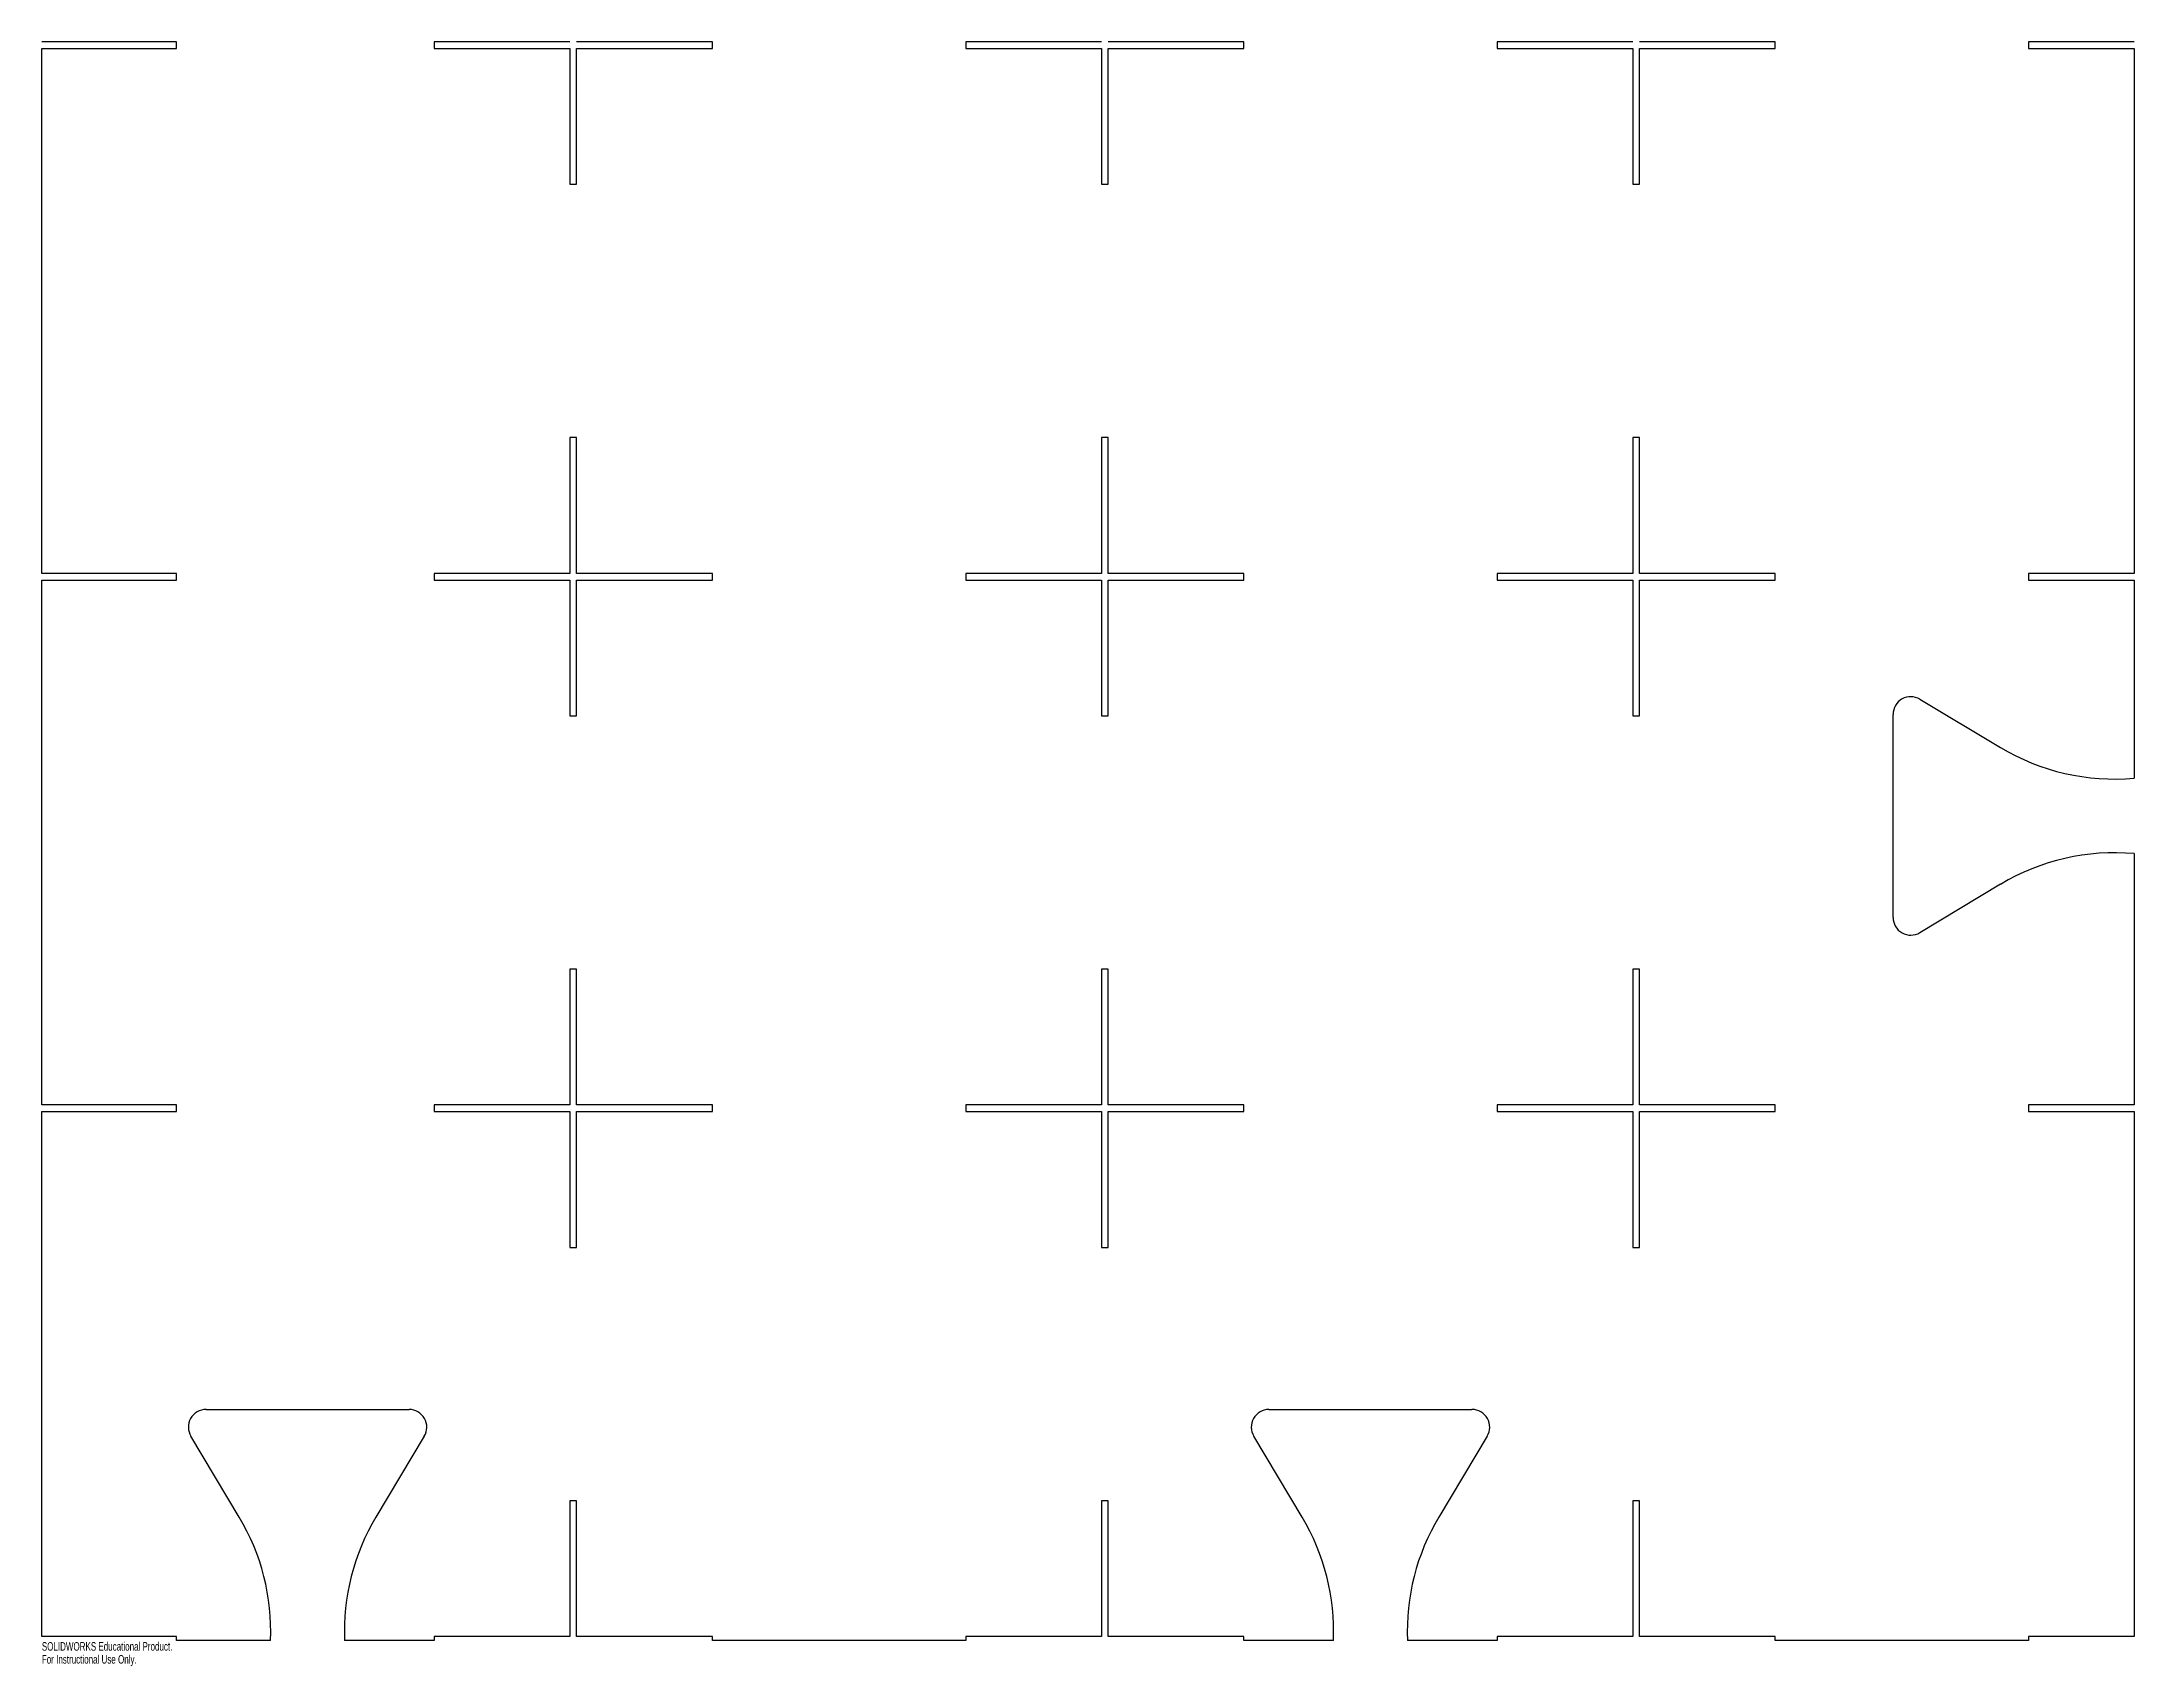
# Model space of a CAD drawing. Header units: millimetres. Extents: x -1500 to -319, y -915 to 1500.
# Drawn here: x -1500 to -319, y -915 to 2 of the extents above; entities that cross this region are included whole.
import ezdxf

# ---------------------------------------------------------------- set-up
doc = ezdxf.new("R2010")
doc.units = ezdxf.units.MM
doc.styles.add('SLDTEXTSTYLE0', font='TXT', dxfattribs={"width": 0.7})

msp = doc.modelspace()

# ---------------------------------------------------------------- texts
at = {"color": 7, "linetype": 'Continuous', "char_height": 4.834, "attachment_point": 1, "style": 'SLDTEXTSTYLE0'}
for s, insert in [('SOLIDWORKS Educational Product.', (-1500, -901.3)), ('For Instructional Use Only.', (-1500, -908.6))]:
    msp.add_mtext(s, dxfattribs=dict(at, insert=insert))

# ---------------------------------------------------------------- linework, layer by layer
at = {"color": 7, "linetype": 'Continuous', "lineweight": 25}
for p, q in [((-1424, 1.9), (-1500, 1.9)), ((-1424, -1.9), (-1424, 1.9)), ((-1278.5, 1.9), (-1278.5, -1.9)), ((-1201.9, 1.9), (-1278.5, 1.9)), ((-1121.5, 1.9), (-1198.1, 1.9)), ((-1121.5, -1.9), (-1121.5, 1.9)), ((-978.5, 1.9), (-978.5, -1.9)), ((-901.9, 1.9), (-978.5, 1.9)), ((-821.5, 1.9), (-898.1, 1.9)), ((-821.5, -1.9), (-821.5, 1.9)), ((-678.5, 1.9), (-678.5, -1.9)), ((-601.9, 1.9), (-678.5, 1.9)), ((-521.5, 1.9), (-598.1, 1.9)), ((-521.5, -1.9), (-521.5, 1.9)), ((-378.5, 1.9), (-378.5, -1.9)), ((-318.9, 1.9), (-378.5, 1.9)), ((-1500, -1.9), (-1424, -1.9)), ((-1500, -298.1), (-1500, -1.9)), ((-1278.5, -1.9), (-1201.9, -1.9)), ((-1201.9, -1.9), (-1201.9, -78.5)), ((-1198.1, -1.9), (-1121.5, -1.9)), ((-1198.1, -78.5), (-1198.1, -1.9)), ((-978.5, -1.9), (-901.9, -1.9)), ((-901.9, -1.9), (-901.9, -78.5)), ((-898.1, -1.9), (-821.5, -1.9)), ((-898.1, -78.5), (-898.1, -1.9)), ((-678.5, -1.9), (-601.9, -1.9)), ((-601.9, -1.9), (-601.9, -78.5)), ((-598.1, -1.9), (-521.5, -1.9)), ((-598.1, -78.5), (-598.1, -1.9)), ((-378.5, -1.9), (-318.9, -1.9)), ((-318.9, -1.9), (-318.9, -298.1)), ((-1201.9, -78.5), (-1198.1, -78.5)), ((-901.9, -78.5), (-898.1, -78.5)), ((-601.9, -78.5), (-598.1, -78.5)), ((-1201.9, -221.5), (-1201.9, -298.1)), ((-1198.1, -221.5), (-1201.9, -221.5)), ((-1198.1, -298.1), (-1198.1, -221.5)), ((-901.9, -221.5), (-901.9, -298.1)), ((-898.1, -221.5), (-901.9, -221.5)), ((-898.1, -298.1), (-898.1, -221.5)), ((-601.9, -221.5), (-601.9, -298.1)), ((-598.1, -221.5), (-601.9, -221.5)), ((-598.1, -298.1), (-598.1, -221.5)), ((-1424, -298.1), (-1500, -298.1)), ((-1500, -301.9), (-1424, -301.9)), ((-1500, -598.1), (-1500, -301.9)), ((-1424, -301.9), (-1424, -298.1)), ((-1278.5, -298.1), (-1278.5, -301.9)), ((-1201.9, -298.1), (-1278.5, -298.1)), ((-1278.5, -301.9), (-1201.9, -301.9)), ((-1201.9, -301.9), (-1201.9, -378.5)), ((-1121.5, -298.1), (-1198.1, -298.1)), ((-1198.1, -301.9), (-1121.5, -301.9)), ((-1198.1, -378.5), (-1198.1, -301.9)), ((-1121.5, -301.9), (-1121.5, -298.1)), ((-978.5, -298.1), (-978.5, -301.9)), ((-901.9, -298.1), (-978.5, -298.1)), ((-978.5, -301.9), (-901.9, -301.9)), ((-901.9, -301.9), (-901.9, -378.5)), ((-821.5, -298.1), (-898.1, -298.1)), ((-898.1, -301.9), (-821.5, -301.9)), ((-898.1, -378.5), (-898.1, -301.9)), ((-821.5, -301.9), (-821.5, -298.1)), ((-678.5, -298.1), (-678.5, -301.9)), ((-601.9, -298.1), (-678.5, -298.1)), ((-678.5, -301.9), (-601.9, -301.9)), ((-601.9, -301.9), (-601.9, -378.5)), ((-521.5, -298.1), (-598.1, -298.1)), ((-598.1, -301.9), (-521.5, -301.9)), ((-598.1, -378.5), (-598.1, -301.9)), ((-521.5, -301.9), (-521.5, -298.1)), ((-378.5, -298.1), (-378.5, -301.9)), ((-318.9, -298.1), (-378.5, -298.1)), ((-378.5, -301.9), (-318.9, -301.9)), ((-318.9, -301.9), (-318.9, -413.7)), ((-455, -492.3), (-455, -377.7)), ((-439.9, -369.1), (-394.3, -396.4)), ((-1201.9, -378.5), (-1198.1, -378.5)), ((-901.9, -378.5), (-898.1, -378.5)), ((-601.9, -378.5), (-598.1, -378.5)), ((-318.9, -456.3), (-318.9, -598.1)), ((-394.3, -473.6), (-439.9, -500.9)), ((-1201.9, -521.5), (-1201.9, -598.1)), ((-1198.1, -521.5), (-1201.9, -521.5)), ((-1198.1, -598.1), (-1198.1, -521.5)), ((-901.9, -521.5), (-901.9, -598.1)), ((-898.1, -521.5), (-901.9, -521.5)), ((-898.1, -598.1), (-898.1, -521.5)), ((-601.9, -521.5), (-601.9, -598.1)), ((-598.1, -521.5), (-601.9, -521.5)), ((-598.1, -598.1), (-598.1, -521.5)), ((-1424, -598.1), (-1500, -598.1)), ((-1500, -601.9), (-1424, -601.9)), ((-1500, -898.1), (-1500, -601.9)), ((-1424, -601.9), (-1424, -598.1)), ((-1278.5, -598.1), (-1278.5, -601.9)), ((-1201.9, -598.1), (-1278.5, -598.1)), ((-1278.5, -601.9), (-1201.9, -601.9)), ((-1201.9, -601.9), (-1201.9, -678.5)), ((-1121.5, -598.1), (-1198.1, -598.1)), ((-1198.1, -601.9), (-1121.5, -601.9)), ((-1198.1, -678.5), (-1198.1, -601.9)), ((-1121.5, -601.9), (-1121.5, -598.1)), ((-978.5, -598.1), (-978.5, -601.9)), ((-901.9, -598.1), (-978.5, -598.1)), ((-978.5, -601.9), (-901.9, -601.9)), ((-901.9, -601.9), (-901.9, -678.5)), ((-821.5, -598.1), (-898.1, -598.1)), ((-898.1, -601.9), (-821.5, -601.9)), ((-898.1, -678.5), (-898.1, -601.9)), ((-821.5, -601.9), (-821.5, -598.1)), ((-678.5, -598.1), (-678.5, -601.9)), ((-601.9, -598.1), (-678.5, -598.1)), ((-678.5, -601.9), (-601.9, -601.9)), ((-601.9, -601.9), (-601.9, -678.5)), ((-521.5, -598.1), (-598.1, -598.1)), ((-598.1, -601.9), (-521.5, -601.9)), ((-598.1, -678.5), (-598.1, -601.9)), ((-521.5, -601.9), (-521.5, -598.1)), ((-378.5, -598.1), (-378.5, -601.9)), ((-318.9, -598.1), (-378.5, -598.1)), ((-378.5, -601.9), (-318.9, -601.9)), ((-318.9, -601.9), (-318.9, -898.1)), ((-1201.9, -678.5), (-1198.1, -678.5)), ((-901.9, -678.5), (-898.1, -678.5)), ((-601.9, -678.5), (-598.1, -678.5)), ((-1407.3, -770), (-1292.7, -770)), ((-807.3, -770), (-692.7, -770)), ((-1388.6, -830.7), (-1415.9, -785.1)), ((-1284.1, -785.1), (-1311.4, -830.7)), ((-788.6, -830.7), (-815.9, -785.1)), ((-684.1, -785.1), (-711.4, -830.7)), ((-1201.9, -821.5), (-1201.9, -898.1)), ((-1198.1, -821.5), (-1201.9, -821.5)), ((-1198.1, -898.1), (-1198.1, -821.5)), ((-901.9, -821.5), (-901.9, -898.1)), ((-898.1, -821.5), (-901.9, -821.5)), ((-898.1, -898.1), (-898.1, -821.5)), ((-601.9, -821.5), (-601.9, -898.1)), ((-598.1, -821.5), (-601.9, -821.5)), ((-598.1, -898.1), (-598.1, -821.5)), ((-1424, -898.1), (-1500, -898.1)), ((-1424, -900.3), (-1424, -898.1)), ((-1370.9, -900.3), (-1424, -900.3)), ((-1278.5, -900.3), (-1329.1, -900.3)), ((-1278.5, -898.1), (-1278.5, -900.3)), ((-1201.9, -898.1), (-1278.5, -898.1)), ((-1121.5, -898.1), (-1198.1, -898.1)), ((-1121.5, -900.3), (-1121.5, -898.1)), ((-978.5, -900.3), (-1121.5, -900.3)), ((-978.5, -898.1), (-978.5, -900.3)), ((-901.9, -898.1), (-978.5, -898.1)), ((-821.5, -898.1), (-898.1, -898.1)), ((-821.5, -900.3), (-821.5, -898.1)), ((-770.9, -900.3), (-821.5, -900.3)), ((-678.5, -900.3), (-729.1, -900.3)), ((-678.5, -898.1), (-678.5, -900.3)), ((-601.9, -898.1), (-678.5, -898.1)), ((-521.5, -898.1), (-598.1, -898.1)), ((-521.5, -900.3), (-521.5, -898.1)), ((-378.5, -900.3), (-521.5, -900.3)), ((-378.5, -898.1), (-378.5, -900.3)), ((-318.9, -898.1), (-378.5, -898.1))]:
    msp.add_line(p, q, dxfattribs=at)
for centre, radius, start, end in [((-445, -377.7), 10, 59.0362, 180), ((-330, -289.2), 125, 239.0362, 275.0946), ((-330, -580.8), 125, 84.9054, 120.9638), ((-445, -492.3), 10, 180, 300.9638), ((-1407.3, -780), 10, 90, 210.9638), ((-1292.7, -780), 10, 329.0362, 90), ((-807.3, -780), 10, 90, 210.9638), ((-692.7, -780), 10, 329.0362, 90), ((-1495.8, -895), 125, 357.5699, 30.9638), ((-1204.2, -895), 125, 149.0362, 182.4301), ((-895.8, -895), 125, 357.5699, 30.9638), ((-604.2, -895), 125, 149.0362, 182.4301)]:
    msp.add_arc(centre, radius, start, end, dxfattribs=at)

msp.set_redraw_order([(e.dxf.handle, doc.entitydb.next_handle()) for e in msp.query("TEXT MTEXT ATTDEF DIMENSION ARC_DIMENSION")])  # texts and dimensions are drawn at this point

doc.saveas('drawing.dxf')
